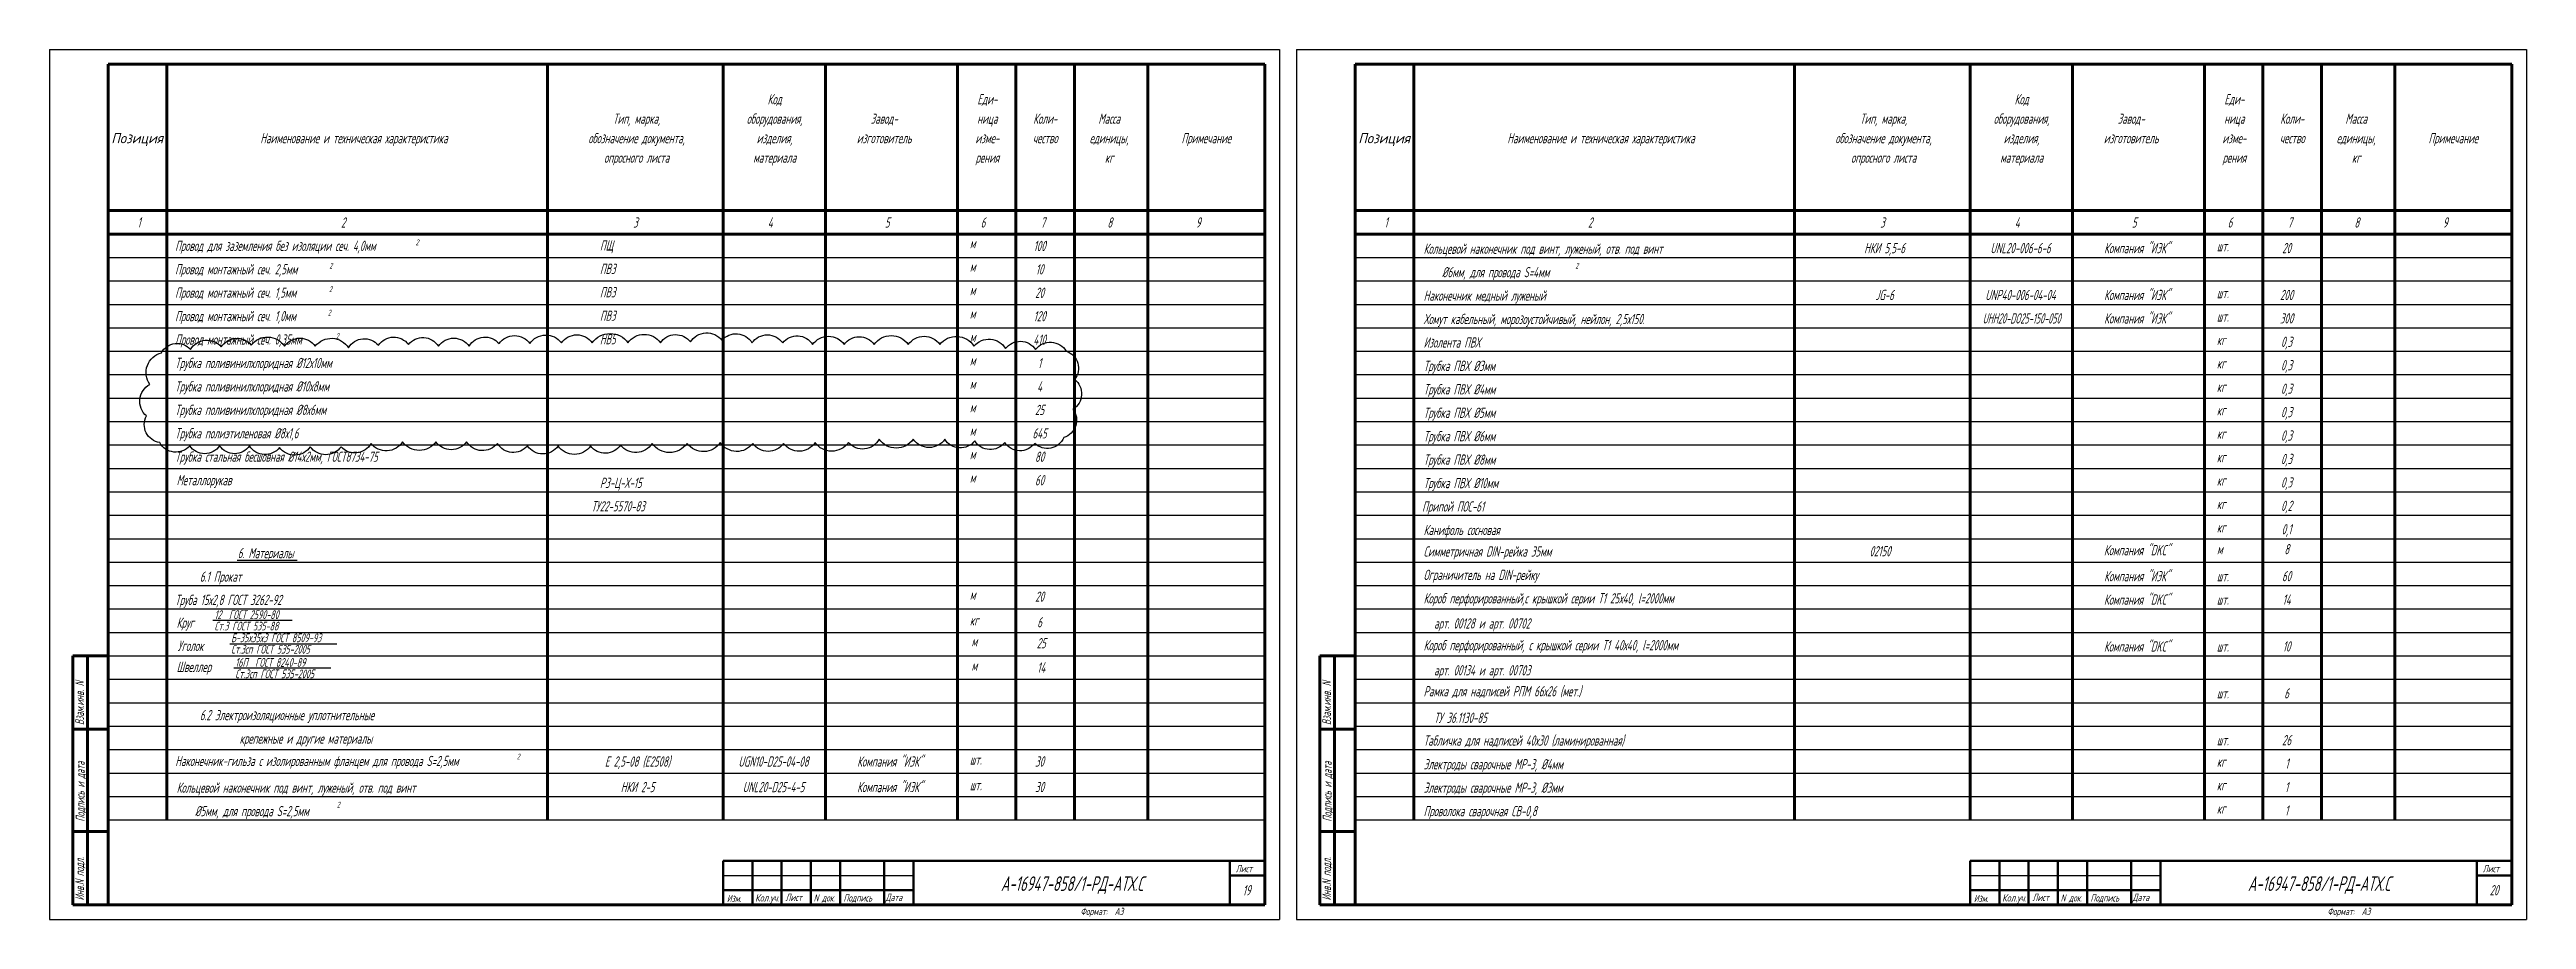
# Model space of a CAD drawing. Header units: millimetres. Extents: x -680 to 9204, y -4430 to 7779.
# Drawn here: x 7489 to 8335, y -3980 to -3683 of the extents above; entities that cross this region are included whole.
import ezdxf
from ezdxf.enums import TextEntityAlignment as Align

# ---------------------------------------------------------------- set-up
doc = ezdxf.new("R2010")
doc.units = ezdxf.units.MM
doc.layers.get('Defpoints').update_dxf_attribs({"color": 33})
for name, color, linetype, lineweight in [('Обводка', 6, 'Continuous', 25), ('Связи', 95, 'Continuous', 25), ('Текст_КИП', 2, 'Continuous', 25)]:
    doc.layers.add(name, color=color, linetype=linetype, lineweight=lineweight)
doc.styles.add('Simplex', font='simplex.shx', dxfattribs={"width": 0.7, "oblique": 15})

msp = doc.modelspace()

# ---------------------------------------------------------------- texts
at = {"color": 4, "style": 'Simplex', "oblique": 15, "width": 0.6}
for s, height, p in [('Уголок', 3.5, (7533.103, -3888.495)), ('Б-35х35х3 ГОСТ 8509-93', 3, (7551.301, -3885.503)), ('Ст.3сп ГОСТ 535-2005', 3, (7551.301, -3889.406)), ('Швеллер', 3.5, (7532.703, -3895.664)), ('Ст.3сп ГОСТ 535-2005', 3, (7552.732, -3897.808)), ('16П  ГОСТ 8240-89', 3, (7552.732, -3893.906))]:
    msp.add_text(s, height=height, dxfattribs=at).set_placement(p)
at = {"layer": 'Текст_КИП', "style": 'Simplex', "oblique": 15}
for s, width, p in [('Код', 0.6, (7736.91, -3701.852)), ('Еди-', 0.6, (7809.528, -3701.852)), ('Код', 0.6, (8162.741, -3701.852)), ('Еди-', 0.6, (8235.359, -3701.852)), ('Наименование и техническая характеристика', 0.6, (7593.256, -3715.152)), ('обозначение документа,', 0.6, (7689.781, -3715.152)), ('Тип, марка,', 0.6, (7689.781, -3708.502)), ('оборудования,', 0.6, (7736.91, -3708.502)), ('изделия,', 0.6, (7736.91, -3715.152)), ('изготовитель', 0.6, (7774.309, -3715.152)), ('Завод-', 0.6, (7774.309, -3708.502)), ('изме-', 0.6, (7809.528, -3715.152)), ('ница', 0.6, (7809.528, -3708.502)), ('Коли-', 0.6, (7829.309, -3708.502)), ('чество', 0.6, (7829.309, -3715.152)), ('единицы,', 0.6, (7851.145, -3715.152)), ('Масса', 0.6, (7851.145, -3708.502)), ('Примечание', 0.6, (7884.309, -3715.152)), ('Наименование и техническая характеристика', 0.6, (8019.087, -3715.152)), ('обозначение документа,', 0.6, (8115.612, -3715.152)), ('Тип, марка,', 0.6, (8115.612, -3708.502)), ('оборудования,', 0.6, (8162.741, -3708.502)), ('изделия,', 0.6, (8162.741, -3715.152)), ('изготовитель', 0.6, (8200.141, -3715.152)), ('Завод-', 0.6, (8200.141, -3708.502)), ('изме-', 0.6, (8235.359, -3715.152)), ('ница', 0.6, (8235.359, -3708.502)), ('Коли-', 0.6, (8255.141, -3708.502)), ('чество', 0.6, (8255.141, -3715.152)), ('единицы,', 0.6, (8276.976, -3715.152)), ('Масса', 0.6, (8276.976, -3708.502)), ('Примечание', 0.6, (8310.141, -3715.152)), ('опросного листа', 0.6, (7689.781, -3721.802)), ('материала', 0.6, (7736.91, -3721.802)), ('рения', 0.6, (7809.528, -3721.802)), ('кг', 0.6, (7851.145, -3721.802)), ('опросного листа', 0.6, (8115.612, -3721.802)), ('материала', 0.6, (8162.741, -3721.802)), ('рения', 0.6, (8235.359, -3721.802)), ('кг', 0.6, (8276.976, -3721.802)), ('НКИ 5,5-6', 0.6, (8115.937, -3752.696)), ('UNL20-006-6-6', 0.6, (8162.354, -3752.696)), ('Компания "ИЭК"', 0.6, (8202.109, -3752.696)), ('20', 0.6, (8253.206, -3752.686)), ('10', 0.6, (7827.375, -3759.94)), ('20', 0.6, (7827.375, -3767.94)), ('JG-6', 0.6, (8115.937, -3768.696)), ('UNР40-006-04-04', 0.6, (8162.354, -3768.696)), ('Компания "ИЭК"', 0.6, (8202.109, -3768.696)), ('200', 0.6, (8253.206, -3768.686)), ('410', 0.6, (7827.375, -3783.94)), ('120', 0.6, (7827.375, -3775.94)), ('UHH20-DO25-150-050 ', 0.5, (8163.363, -3776.696)), ('Компания "ИЭК"', 0.6, (8202.109, -3776.696)), ('300', 0.6, (8253.206, -3776.686)), ('1', 0.6, (7827.375, -3791.94)), ('0,3', 0.6, (8253.206, -3784.686)), ('0,3', 0.6, (8253.206, -3792.686)), ('4', 0.6, (7827.375, -3799.94)), ('0,3', 0.6, (8253.206, -3800.686)), ('25', 0.6, (7827.375, -3807.94)), ('0,3', 0.6, (8253.206, -3808.686)), ('645', 0.6, (7827.375, -3815.94)), ('0,3', 0.6, (8253.206, -3816.686)), ('80', 0.6, (7827.375, -3823.94)), ('0,3', 0.6, (8253.206, -3824.686)), ('60', 0.6, (7827.375, -3831.94)), ('0,3', 0.6, (8253.206, -3832.686)), ('0,2', 0.6, (8253.206, -3840.686)), ('0,1', 0.6, (8253.206, -3848.686)), ('Компания "DKC"', 0.6, (8202.109, -3855.831)), ('8', 0.6, (8253.263, -3855.471)), ('Компания "ИЭК"', 0.6, (8202.109, -3864.696)), ('60', 0.6, (8253.206, -3864.696)), ('20', 0.6, (7827.375, -3871.686)), ('Компания "DKC"', 0.6, (8202.109, -3872.696)), ('14', 0.6, (8253.206, -3872.696)), ('6', 0.6, (7827.375, -3880.426)), ('25', 0.6, (7827.943, -3887.58)), ('Компания "DKC"', 0.6, (8202.109, -3888.696)), ('10', 0.6, (8253.206, -3888.696)), ('14', 0.6, (7827.943, -3895.884)), ('6', 0.6, (8253.206, -3904.696)), ('Е 2,5-08 (Е2508)', 0.6, (7690.105, -3927.982)), ('UGN10-D25-04-08', 0.6, (7736.522, -3927.982)), ('Компания "ИЭК"', 0.6, (7776.278, -3927.982)), ('30', 0.6, (7827.375, -3927.972)), ('26', 0.6, (8253.206, -3920.696)), ('Компания "ИЭК"', 0.6, (7776.278, -3936.696)), ('1', 0.6, (8253.308, -3928.686)), ('НКИ 2-5', 0.6, (7690.105, -3936.696)), ('UNL20-D25-4-5', 0.6, (7736.522, -3936.696)), ('30', 0.6, (7827.375, -3936.686)), ('1', 0.6, (8253.206, -3936.686)), ('1', 0.6, (8253.206, -3944.686))]:
    msp.add_text(s, height=3.5, dxfattribs=dict(at, width=width)).set_placement(p, align=Align.CENTER)
at = {"layer": 'Текст_КИП', "style": 'Simplex', "oblique": 15, "width": 0.822902}
for p, p2 in [((7510.397, -3715.152), (7528.089, -3715.152)), ((7936.228, -3715.152), (7953.921, -3715.152))]:
    msp.add_text('Позиция', height=3.5, dxfattribs=at).set_placement(p, p2, align=Align.FIT)
at = {"layer": 'Текст_КИП', "style": 'Simplex', "oblique": 15, "width": 0.6}
for s, height, p in [('1', 3.5, (7519.289, -3743.948)), ('2', 3.5, (7588.849, -3743.948)), ('3', 3.5, (7688.625, -3743.948)), ('4', 3.5, (7734.578, -3743.948)), ('5', 3.5, (7774.552, -3743.948)), ('6', 3.5, (7807.286, -3743.948)), ('7', 3.5, (7827.744, -3743.948)), ('8', 3.5, (7850.538, -3743.948)), ('9', 3.5, (7880.754, -3743.948)), ('1', 3.5, (7945.121, -3743.948)), ('2', 3.5, (8014.681, -3743.948)), ('3', 3.5, (8114.456, -3743.948)), ('4', 3.5, (8160.41, -3743.948)), ('5', 3.5, (8200.383, -3743.948)), ('6', 3.5, (8233.117, -3743.948)), ('7', 3.5, (8253.576, -3743.948)), ('8', 3.5, (8276.369, -3743.948)), ('9', 3.5, (8306.585, -3743.948)), ('Провод для заземления без изоляции сеч. 4,0мм', 3.5, (7532.181, -3751.906)), ('2', 2, (7614.328, -3749.969)), ('ПЩ', 3.5, (7677.252, -3751.773)), ('м', 3.5, (7803.566, -3751.043)), ('Кольцевой наконечник под винт, луженый, отв. под винт', 3.5, (7958.532, -3752.906)), ('шт.', 3.5, (8229.398, -3752.043)), ('Провод монтажный сеч. 2,5мм', 3.5, (7532.181, -3759.906)), ('2', 2, (7584.856, -3757.969)), ('ПВ3', 3.5, (7677.252, -3759.773)), ('м', 3.5, (7803.566, -3759.043)), ('%%C6мм, для провода S=4мм', 3.5, (7964.809, -3760.906)), ('2', 2, (8010.354, -3757.969)), ('Провод монтажный сеч. 1,5мм', 3.5, (7532.181, -3767.906)), ('Провод монтажный сеч. 1,0мм', 3.5, (7532.181, -3775.906)), ('2', 2, (7584.362, -3773.969)), ('2', 2, (7584.772, -3765.969)), ('ПВ3', 3.5, (7677.252, -3767.773)), ('ПВ3', 3.5, (7677.252, -3775.773)), ('м', 3.5, (7803.566, -3767.043)), ('Наконечник медный луженый', 3.5, (7958.532, -3768.906)), ('шт.', 3.5, (8229.398, -3768.043)), ('Провод монтажный сеч. 0,35мм', 3.5, (7532.181, -3783.906)), ('2', 2, (7587.068, -3781.969)), ('НВ5', 3.5, (7677.252, -3783.773)), ('м', 3.5, (7803.566, -3775.043)), ('м', 3.5, (7803.566, -3783.043)), ('Хомут кабельный, морозоустойчивый, нейлон, 2,5х150. ', 3.5, (7958.532, -3776.906)), ('шт.', 3.5, (8229.398, -3776.043)), ('Трубка поливинилхлоридная %%C12х10мм', 3.5, (7532.181, -3791.906)), ('м', 3.5, (7803.566, -3791.043)), ('Изолента ПВХ', 3.5, (7958.532, -3784.906)), ('кг', 3.5, (8229.398, -3784.043)), ('Трубка поливинилхлоридная %%C10х8мм', 3.5, (7532.181, -3799.906)), ('м', 3.5, (7803.566, -3799.043)), ('Трубка ПВХ %%C3мм', 3.5, (7958.532, -3792.906)), ('Трубка ПВХ %%C4мм', 3.5, (7958.532, -3800.906)), ('кг', 3.5, (8229.398, -3792.043)), ('кг', 3.5, (8229.398, -3800.043)), ('Трубка поливинилхлоридная %%C8х6мм', 3.5, (7532.181, -3807.906)), ('м', 3.5, (7803.566, -3807.043)), ('Трубка ПВХ %%C5мм', 3.5, (7958.532, -3808.906)), ('кг', 3.5, (8229.398, -3808.043)), ('Трубка полиэтиленовая %%C8х1,6', 3.5, (7532.181, -3815.906)), ('м', 3.5, (7803.566, -3815.043)), ('Трубка ПВХ %%C6мм', 3.5, (7958.532, -3816.906)), ('кг', 3.5, (8229.398, -3816.043)), ('Трубка стальная бесшовная %%C14х2мм, ГОСТ8734-75', 3.5, (7532.181, -3823.906)), ('м', 3.5, (7803.566, -3823.043)), ('Трубка ПВХ %%C8мм', 3.5, (7958.532, -3824.906)), ('кг', 3.5, (8229.398, -3824.043)), ('Металлорукав ', 3.5, (7532.701, -3831.906)), ('РЗ-Ц-Х-15', 3.5, (7677.252, -3832.848)), ('м', 3.5, (7803.566, -3831.043)), ('Трубка ПВХ %%C10мм', 3.5, (7958.532, -3832.906)), ('кг', 3.5, (8229.398, -3832.043)), ('ТУ22-5570-83', 3.5, (7674.315, -3840.848)), ('Припой ПОС-61', 3.5, (7958.013, -3840.906)), ('кг', 3.5, (8229.398, -3840.043)), ('Канифоль сосновая', 3.5, (7958.532, -3848.906)), ('кг', 3.5, (8229.398, -3848.043)), ('%%U6. Материалы ', 3.5, (7553.584, -3856.814)), ('Симметричная DIN-рейка 35мм', 3.5, (7958.532, -3856.261)), ('м', 3.5, (8229.455, -3855.471)), ('6.1 Прокат', 3.5, (7540.64, -3864.848)), ('Ограничитель на DIN-рейку', 3.5, (7958.532, -3864.261)), ('шт.', 3.5, (8229.398, -3864.696)), ('Труба 15х2,8 ГОСТ 3262-92', 3.5, (7532.181, -3872.803)), ('м', 3.5, (7803.566, -3871.043)), ('Короб перфорированный,с крышкой серии Т1 25х40, l=2000мм', 3.5, (7958.532, -3872.261)), ('шт.', 3.5, (8229.398, -3872.696)), ('Круг', 3.5, (7532.701, -3880.583)), ('Ст.3 ГОСТ 535-88', 3, (7545.642, -3881.494)), ('12  ГОСТ 2590-80', 3, (7545.642, -3877.591)), ('кг', 3.5, (7803.566, -3879.783)), ('арт. 00128 и арт. 00702', 3.5, (7962.105, -3880.834)), ('м', 3.5, (7804.135, -3886.937)), ('Короб перфорированный, с крышкой серии Т1 40х40, l=2000мм', 3.5, (7958.532, -3888.261)), ('шт.', 3.5, (8229.398, -3888.696)), ('м', 3.5, (7804.135, -3895.242)), ('арт. 00134 и арт. 00703', 3.5, (7962.105, -3896.834)), ('Рамка для надписей РПМ 66х26 (мет.)', 3.5, (7958.532, -3903.992)), ('шт.', 3.5, (8229.398, -3904.696)), ('6.2 Электроизоляционные уплотнительные', 3.5, (7540.64, -3912.134)), ('ТУ 36.1130-85', 3.5, (7962.105, -3913.042)), ('Наконечник-гильза с изолированным фланцем для провода S=2,5мм', 3.5, (7532.237, -3927.783)), ('крепежные и другие материалы', 3.5, (7554.197, -3920.134)), ('2', 2, (7648.869, -3925.536)), ('Табличка для надписей 40х30 (ламинированная)', 3.5, (7958.532, -3920.807)), ('шт.', 3.5, (8229.398, -3920.696)), ('шт.', 3.5, (7803.566, -3927.329)), ('Электроды сварочные МР-3, %%C4мм', 3.5, (7958.532, -3928.906)), ('кг', 3.5, (8229.398, -3928.043)), ('Кольцевой наконечник под винт, луженый, отв. под винт', 3.5, (7532.701, -3936.906)), ('%%C5мм, для провода S=2,5мм', 3.5, (7538.977, -3944.906)), ('2', 2, (7587.419, -3941.969)), ('шт.', 3.5, (7803.566, -3936.043)), ('Электроды сварочные МР-3, %%C3мм', 3.5, (7958.532, -3936.906)), ('Проволока сварочная СВ-0,8', 3.5, (7958.532, -3944.906)), ('кг', 3.5, (8229.398, -3936.043)), ('кг', 3.5, (8229.398, -3944.043)), ('А-16947-858/1-РД-АТХ.С', 5, (7814.178, -3970.428)), ('А-16947-858/1-РД-АТХ.С', 5, (8240.009, -3970.428))]:
    msp.add_text(s, height=height, dxfattribs=at).set_placement(p)
at = {"layer": 'Текст_КИП', "color": 6, "style": 'Simplex', "oblique": 15, "width": 0.6}
msp.add_text('100', height=3.5, dxfattribs=at).set_placement((7827.375, -3751.94), align=Align.CENTER)
at = {"layer": 'Текст_КИП', "style": 'Simplex', "oblique": 15, "width": 0.6}
msp.add_text('02150', height=3.5, dxfattribs=at).set_placement((8117.971, -3856.181), align=Align.RIGHT)
for s, p in [('Взам.инв. N', (7501.072, -3913.785)), ('Взам.инв. N', (7926.904, -3913.785)), ('Подпись и дата', (7501.282, -3946.781)), ('Подпись и дата', (7927.114, -3946.781)), ('Инв.N подл.', (7501.072, -3973.681)), ('Инв.N подл.', (7926.904, -3973.681))]:
    msp.add_text(s, height=3, rotation=90, dxfattribs=at).set_placement(p)
at = {"layer": 'Текст_КИП', "lineweight": -3, "style": 'Simplex', "oblique": 15, "width": 0.6}
for s, height, p in [('Лист', 2.5, (7894.391, -3964.036)), ('Лист', 2.5, (8320.222, -3964.036)), ('Изм.', 2.5, (7720.588, -3974.223)), ('Лист', 2.5, (7740.607, -3973.859)), ('N док.', 2.5, (7750.253, -3974.041)), ('Подпись', 2.5, (7760.444, -3974.041)), ('Дата', 2.5, (7774.822, -3973.859)), ('19', 3.5, (7896.75, -3971.921)), ('Изм.', 2.5, (8146.419, -3974.223)), ('Лист', 2.5, (8166.439, -3973.859)), ('N док.', 2.5, (8176.084, -3974.041)), ('Подпись', 2.5, (8186.276, -3974.041)), ('Дата', 2.5, (8200.653, -3973.859)), ('20', 3.5, (8322.582, -3971.921)), ('Формат:  А3', 2.5, (7841.353, -3978.68)), ('Формат:  А3', 2.5, (8267.184, -3978.68))]:
    msp.add_text(s, height=height, dxfattribs=at).set_placement(p)
at = {"layer": 'Текст_КИП', "lineweight": -3, "style": 'Simplex', "oblique": 15, "width": 0.696257}
for p, p2 in [((7730.234, -3974.041), (7738.605, -3974.041)), ((8156.065, -3974.041), (8164.437, -3974.041))]:
    msp.add_text('Кол.уч.', height=2.5, dxfattribs=at).set_placement(p, p2, align=Align.FIT)

# ---------------------------------------------------------------- linework, layer by layer
at = {"lineweight": 60}
for p, q in [((7509.309, -3975.152), (7509.309, -3688.152)), ((7509.309, -3688.152), (7904.309, -3688.152)), ((7529.309, -3688.152), (7529.309, -3946.152)), ((7659.309, -3688.152), (7659.309, -3946.152)), ((7719.309, -3688.152), (7719.309, -3946.152)), ((7754.309, -3688.152), (7754.309, -3946.152)), ((7799.309, -3688.152), (7799.309, -3946.152)), ((7819.309, -3688.152), (7819.309, -3946.152)), ((7839.309, -3688.152), (7839.309, -3946.152)), ((7864.309, -3688.152), (7864.309, -3946.152)), ((7904.309, -3688.152), (7904.309, -3975.152)), ((7935.141, -3975.152), (7935.141, -3688.152)), ((7935.141, -3688.152), (8330.141, -3688.152)), ((7955.141, -3688.152), (7955.141, -3946.152)), ((8085.141, -3688.152), (8085.141, -3946.152)), ((8145.141, -3688.152), (8145.141, -3946.152)), ((8180.141, -3688.152), (8180.141, -3946.152)), ((8225.141, -3688.152), (8225.141, -3946.152)), ((8245.141, -3688.152), (8245.141, -3946.152)), ((8265.141, -3688.152), (8265.141, -3946.152)), ((8290.141, -3688.152), (8290.141, -3946.152)), ((8330.141, -3688.152), (8330.141, -3975.152)), ((7509.309, -3738.152), (7904.309, -3738.152)), ((7935.141, -3738.152), (8330.141, -3738.152)), ((7509.309, -3746.152), (7904.309, -3746.152)), ((7935.141, -3746.152), (8330.141, -3746.152)), ((7497.309, -3975.152), (7497.309, -3890.152)), ((7497.309, -3890.152), (7509.309, -3890.152)), ((7502.309, -3975.152), (7502.309, -3890.152)), ((7923.141, -3975.152), (7923.141, -3890.152)), ((7923.141, -3890.152), (7935.141, -3890.152)), ((7928.141, -3975.152), (7928.141, -3890.152)), ((7509.309, -3915.152), (7497.309, -3915.152)), ((7935.141, -3915.152), (7923.141, -3915.152)), ((7509.309, -3950.152), (7497.309, -3950.152)), ((7935.141, -3950.152), (7923.141, -3950.152)), ((7509.309, -3975.152), (7497.309, -3975.152)), ((7904.309, -3975.152), (7509.309, -3975.152)), ((7935.141, -3975.152), (7923.141, -3975.152)), ((8330.141, -3975.152), (7935.141, -3975.152))]:
    msp.add_line(p, q, dxfattribs=at)
msp.add_line((7545.1, -3877.935), (7572.212, -3877.935))
at = {"color": 4}
msp.add_line((7552.189, -3894.249), (7585.344, -3894.249), dxfattribs=at)
at = {"lineweight": 50}
for p, q in [((7904.309, -3960.152), (7719.309, -3960.152)), ((7719.309, -3960.152), (7719.309, -3975.152)), ((7729.309, -3975.152), (7729.309, -3960.152)), ((7739.309, -3975.152), (7739.309, -3960.152)), ((7749.309, -3975.152), (7749.309, -3960.152)), ((7759.309, -3975.152), (7759.309, -3960.152)), ((7774.309, -3975.152), (7774.309, -3960.152)), ((7784.309, -3975.152), (7784.309, -3960.152)), ((7892.309, -3975.152), (7892.309, -3960.152)), ((7892.309, -3965.152), (7904.309, -3965.152)), ((8330.141, -3960.152), (8145.141, -3960.152)), ((8145.141, -3960.152), (8145.141, -3975.152)), ((8155.141, -3975.152), (8155.141, -3960.152)), ((8165.141, -3975.152), (8165.141, -3960.152)), ((8175.141, -3975.152), (8175.141, -3960.152)), ((8185.141, -3975.152), (8185.141, -3960.152)), ((8200.141, -3975.152), (8200.141, -3960.152)), ((8210.141, -3975.152), (8210.141, -3960.152)), ((8318.141, -3975.152), (8318.141, -3960.152)), ((8318.141, -3965.152), (8330.141, -3965.152)), ((7719.309, -3970.152), (7784.309, -3970.152)), ((8145.141, -3970.152), (8210.141, -3970.152))]:
    msp.add_line(p, q, dxfattribs=at)
at = {"lineweight": -3}
for p, q in [((7719.309, -3965.152), (7784.309, -3965.152)), ((8145.141, -3965.152), (8210.141, -3965.152))]:
    msp.add_line(p, q, dxfattribs=at)
msp.add_lwpolyline([(7527.514, -3786.688, -0.5205671), (7537.454, -3785.553, -0.5205671), (7537.454, -3785.553, -0.5205671), (7547.963, -3784.702, -0.5205671), (7547.963, -3784.702, -0.5205671), (7558.187, -3784.134, -0.5205671), (7558.187, -3784.134, -0.5205671), (7569.548, -3784.418, -0.5205671), (7569.548, -3784.418, -0.5205671), (7580.056, -3784.418, -0.5205671), (7580.056, -3784.418, -0.5205671), (7591.416, -3784.985, -0.5205671), (7591.416, -3784.985, -0.5205671), (7601.641, -3784.134, -0.5205671), (7601.641, -3784.134, -0.5205671), (7611.865, -3783.85, -0.5205671), (7611.865, -3783.85, -0.5205671), (7622.089, -3784.418, -0.5205671), (7622.089, -3784.418, -0.5205671), (7632.598, -3784.418, -0.5205671), (7632.598, -3784.418, -0.5205671), (7642.822, -3783.566, -0.5205671), (7642.822, -3783.566, -0.5205671), (7653.33, -3783.566, -0.5205671), (7653.33, -3783.566, -0.5205671), (7664.123, -3783.282, -0.5205671), (7664.123, -3783.282, -0.5205671), (7674.631, -3783.282, -0.5205671), (7674.631, -3783.282, -0.5205671), (7686.843, -3783.282, -0.5205671), (7686.843, -3783.282, -0.5205671), (7697.92, -3783.282, -0.5205671), (7697.92, -3783.282, -0.5205671), (7708.144, -3782.999, -0.5205671), (7708.144, -3782.999, -0.5205671), (7718.936, -3782.431, -0.5205671), (7718.936, -3782.431, -0.5205671), (7729.161, -3783.282, -0.5205671), (7729.161, -3783.282, -0.5205671), (7739.669, -3783.282, -0.5205671), (7739.669, -3783.282, -0.5205671), (7749.893, -3783.85, -0.5205671), (7749.893, -3783.85, -0.5205671), (7760.686, -3783.85, -0.5205671), (7760.686, -3783.85, -0.5205671), (7770.91, -3783.85, -0.5205671), (7770.91, -3783.85, -0.5205671), (7782.555, -3783.85, -0.5205671), (7782.555, -3783.85, -0.5205671), (7793.347, -3783.85, -0.5205671), (7793.347, -3783.85, -0.5205671), (7804.991, -3784.418, -0.5205671), (7804.991, -3784.418, -0.5205671), (7815.784, -3785.269, -0.5205671), (7815.784, -3785.269, -0.5205671), (7826.008, -3785.553, -0.5205671), (7826.008, -3785.553, -0.5205671), (7836.516, -3786.121, -0.5205671), (7836.516, -3786.121, -0.5205671), (7839.356, -3795.771, -0.5205671), (7839.356, -3795.771, -0.5205671), (7838.788, -3805.989, -0.5205671), (7838.788, -3805.989, -0.5205671), (7835.664, -3815.64, -0.5205671), (7835.664, -3815.64, -0.5205671), (7825.724, -3817.627, -0.5205671), (7825.724, -3817.627, -0.5205671), (7815.5, -3817.343, -0.5205671), (7815.5, -3817.343, -0.5205671), (7805.275, -3816.775, -0.5205671), (7805.275, -3816.775, -0.5205671), (7795.051, -3816.208, -0.5205671), (7795.051, -3816.208, -0.5205671), (7784.259, -3816.208, -0.5205671), (7784.259, -3816.208, -0.5205671), (7772.614, -3816.208, -0.5205671), (7772.614, -3816.208, -0.5205671), (7762.106, -3817.343, -0.5205671), (7762.106, -3817.343, -0.5205671), (7750.746, -3817.343, -0.5205671), (7750.746, -3817.343, -0.5205671), (7739.953, -3817.627, -0.5205671), (7739.953, -3817.627, -0.5205671), (7729.445, -3817.627, -0.5205671), (7729.445, -3817.627, -0.5205671), (7718.368, -3817.343, -0.5205671), (7718.368, -3817.343, -0.5205671), (7707.008, -3817.627, -0.5205671), (7707.008, -3817.627, -0.5205671), (7695.08, -3817.627, -0.5205671), (7695.08, -3817.627, -0.5205671), (7684.287, -3818.195, -0.5205671), (7684.287, -3818.195, -0.5205671), (7674.063, -3818.478, -0.5205671), (7674.063, -3818.478, -0.5205671), (7662.987, -3818.478, -0.5205671), (7662.987, -3818.478, -0.5205671), (7652.478, -3818.478, -0.5205671), (7652.478, -3818.478, -0.5205671), (7642.254, -3817.627, -0.5205671), (7642.254, -3817.627, -0.5205671), (7631.746, -3817.059, -0.5205671), (7631.746, -3817.059, -0.5205671), (7621.237, -3817.059, -0.5205671), (7621.237, -3817.059, -0.5205671), (7609.877, -3817.059, -0.5205671), (7609.877, -3817.059, -0.5205671), (7599.085, -3817.627, -0.5205671), (7599.085, -3817.627, -0.5205671), (7588.86, -3818.762, -0.5205671), (7588.86, -3818.762, -0.5205671), (7578.352, -3818.762, -0.5205671), (7578.352, -3818.762, -0.5205671), (7567.843, -3819.046, -0.5205671), (7567.843, -3819.046, -0.5205671), (7557.619, -3818.478, -0.5205671), (7557.619, -3818.478, -0.5205671), (7547.395, -3818.478, -0.5205671), (7547.395, -3818.478, -0.5205671), (7537.17, -3818.478, -0.5205671), (7537.17, -3818.478, -0.5205671), (7526.946, -3817.343, -0.5205671), (7526.946, -3817.343, -0.5205671), (7522.402, -3808.26, -0.5205671), (7522.402, -3808.26, -0.5205671), (7523.538, -3797.474, -0.5205671), (7523.538, -3797.474, -0.5205671)], format="xyb", close=True)
at = {"layer": 'Defpoints'}
for p, q in [((7489.31, -3683.152), (7909.31, -3683.152)), ((7489.31, -3683.152), (7489.31, -3980.124)), ((7909.309, -3683.152), (7909.309, -3980.152)), ((7915.141, -3683.152), (8335.141, -3683.152)), ((7915.141, -3683.152), (7915.141, -3980.124)), ((8335.141, -3683.152), (8335.141, -3980.152)), ((7489.31, -3980.124), (7909.309, -3980.152)), ((7915.141, -3980.124), (8335.141, -3980.152))]:
    msp.add_line(p, q, dxfattribs=at)
at = {"layer": 'Обводка', "color": 155}
for p, q in [((7509.309, -3754.152), (7904.309, -3754.152)), ((7935.141, -3754.152), (8330.141, -3754.152)), ((7509.309, -3762.152), (7904.309, -3762.152)), ((7935.141, -3762.152), (8330.141, -3762.152)), ((7509.309, -3770.152), (7904.309, -3770.152)), ((7935.141, -3770.152), (8330.141, -3770.152)), ((7509.309, -3778.152), (7904.309, -3778.152)), ((7935.141, -3778.152), (8330.141, -3778.152)), ((7509.309, -3786.152), (7904.309, -3786.152)), ((7935.141, -3786.152), (8330.141, -3786.152)), ((7509.309, -3794.152), (7904.309, -3794.152)), ((7935.141, -3794.152), (8330.141, -3794.152)), ((7509.309, -3802.152), (7904.309, -3802.152)), ((7935.141, -3802.152), (8330.141, -3802.152)), ((7509.309, -3810.152), (7904.309, -3810.152)), ((7935.141, -3810.152), (8330.141, -3810.152)), ((7509.309, -3818.152), (7904.309, -3818.152)), ((7935.141, -3818.152), (8330.141, -3818.152)), ((7509.309, -3826.152), (7904.309, -3826.152)), ((7935.141, -3826.152), (8330.141, -3826.152)), ((7509.309, -3834.152), (7904.309, -3834.152)), ((7935.141, -3834.152), (8330.141, -3834.152)), ((7509.309, -3842.152), (7904.309, -3842.152)), ((7935.141, -3842.152), (8330.141, -3842.152)), ((7509.309, -3850.152), (7904.309, -3850.152)), ((7935.141, -3850.152), (8330.141, -3850.152)), ((7509.309, -3858.152), (7904.309, -3858.152)), ((7935.141, -3858.152), (8330.141, -3858.152)), ((7509.309, -3866.152), (7904.309, -3866.152)), ((7935.141, -3866.152), (8330.141, -3866.152)), ((7509.309, -3874.152), (7904.309, -3874.152)), ((7509.309, -3882.152), (7904.309, -3882.152)), ((7935.141, -3874.152), (8330.141, -3874.152)), ((7935.141, -3882.152), (8330.141, -3882.152)), ((7509.309, -3890.152), (7904.309, -3890.152)), ((7935.141, -3890.152), (8330.141, -3890.152)), ((7509.309, -3898.152), (7904.309, -3898.152)), ((7935.141, -3898.152), (8330.141, -3898.152)), ((7509.309, -3906.152), (7904.309, -3906.152)), ((7935.141, -3906.152), (8330.141, -3906.152)), ((7509.309, -3914.152), (7904.309, -3914.152)), ((7935.141, -3914.152), (8330.141, -3914.152)), ((7509.309, -3922.152), (7904.309, -3922.152)), ((7935.141, -3922.152), (8330.141, -3922.152)), ((7509.309, -3930.152), (7904.309, -3930.152)), ((7935.141, -3930.152), (8330.141, -3930.152)), ((7509.309, -3938.152), (7904.309, -3938.152)), ((7935.141, -3938.152), (8330.141, -3938.152)), ((7509.309, -3946.152), (7904.309, -3946.152)), ((7509.309, -3946.152), (7904.309, -3946.152)), ((7935.141, -3946.152), (8330.141, -3946.152)), ((7935.141, -3946.152), (8330.141, -3946.152))]:
    msp.add_line(p, q, dxfattribs=at)
at = {"layer": 'Связи', "color": 4}
msp.add_line((7550.884, -3886.083), (7587.428, -3886.083), dxfattribs=at)

msp.set_redraw_order([(e.dxf.handle, doc.entitydb.next_handle()) for e in msp.query("TEXT MTEXT ATTDEF DIMENSION ARC_DIMENSION")])  # texts and dimensions are drawn at this point

doc.saveas('drawing.dxf')
